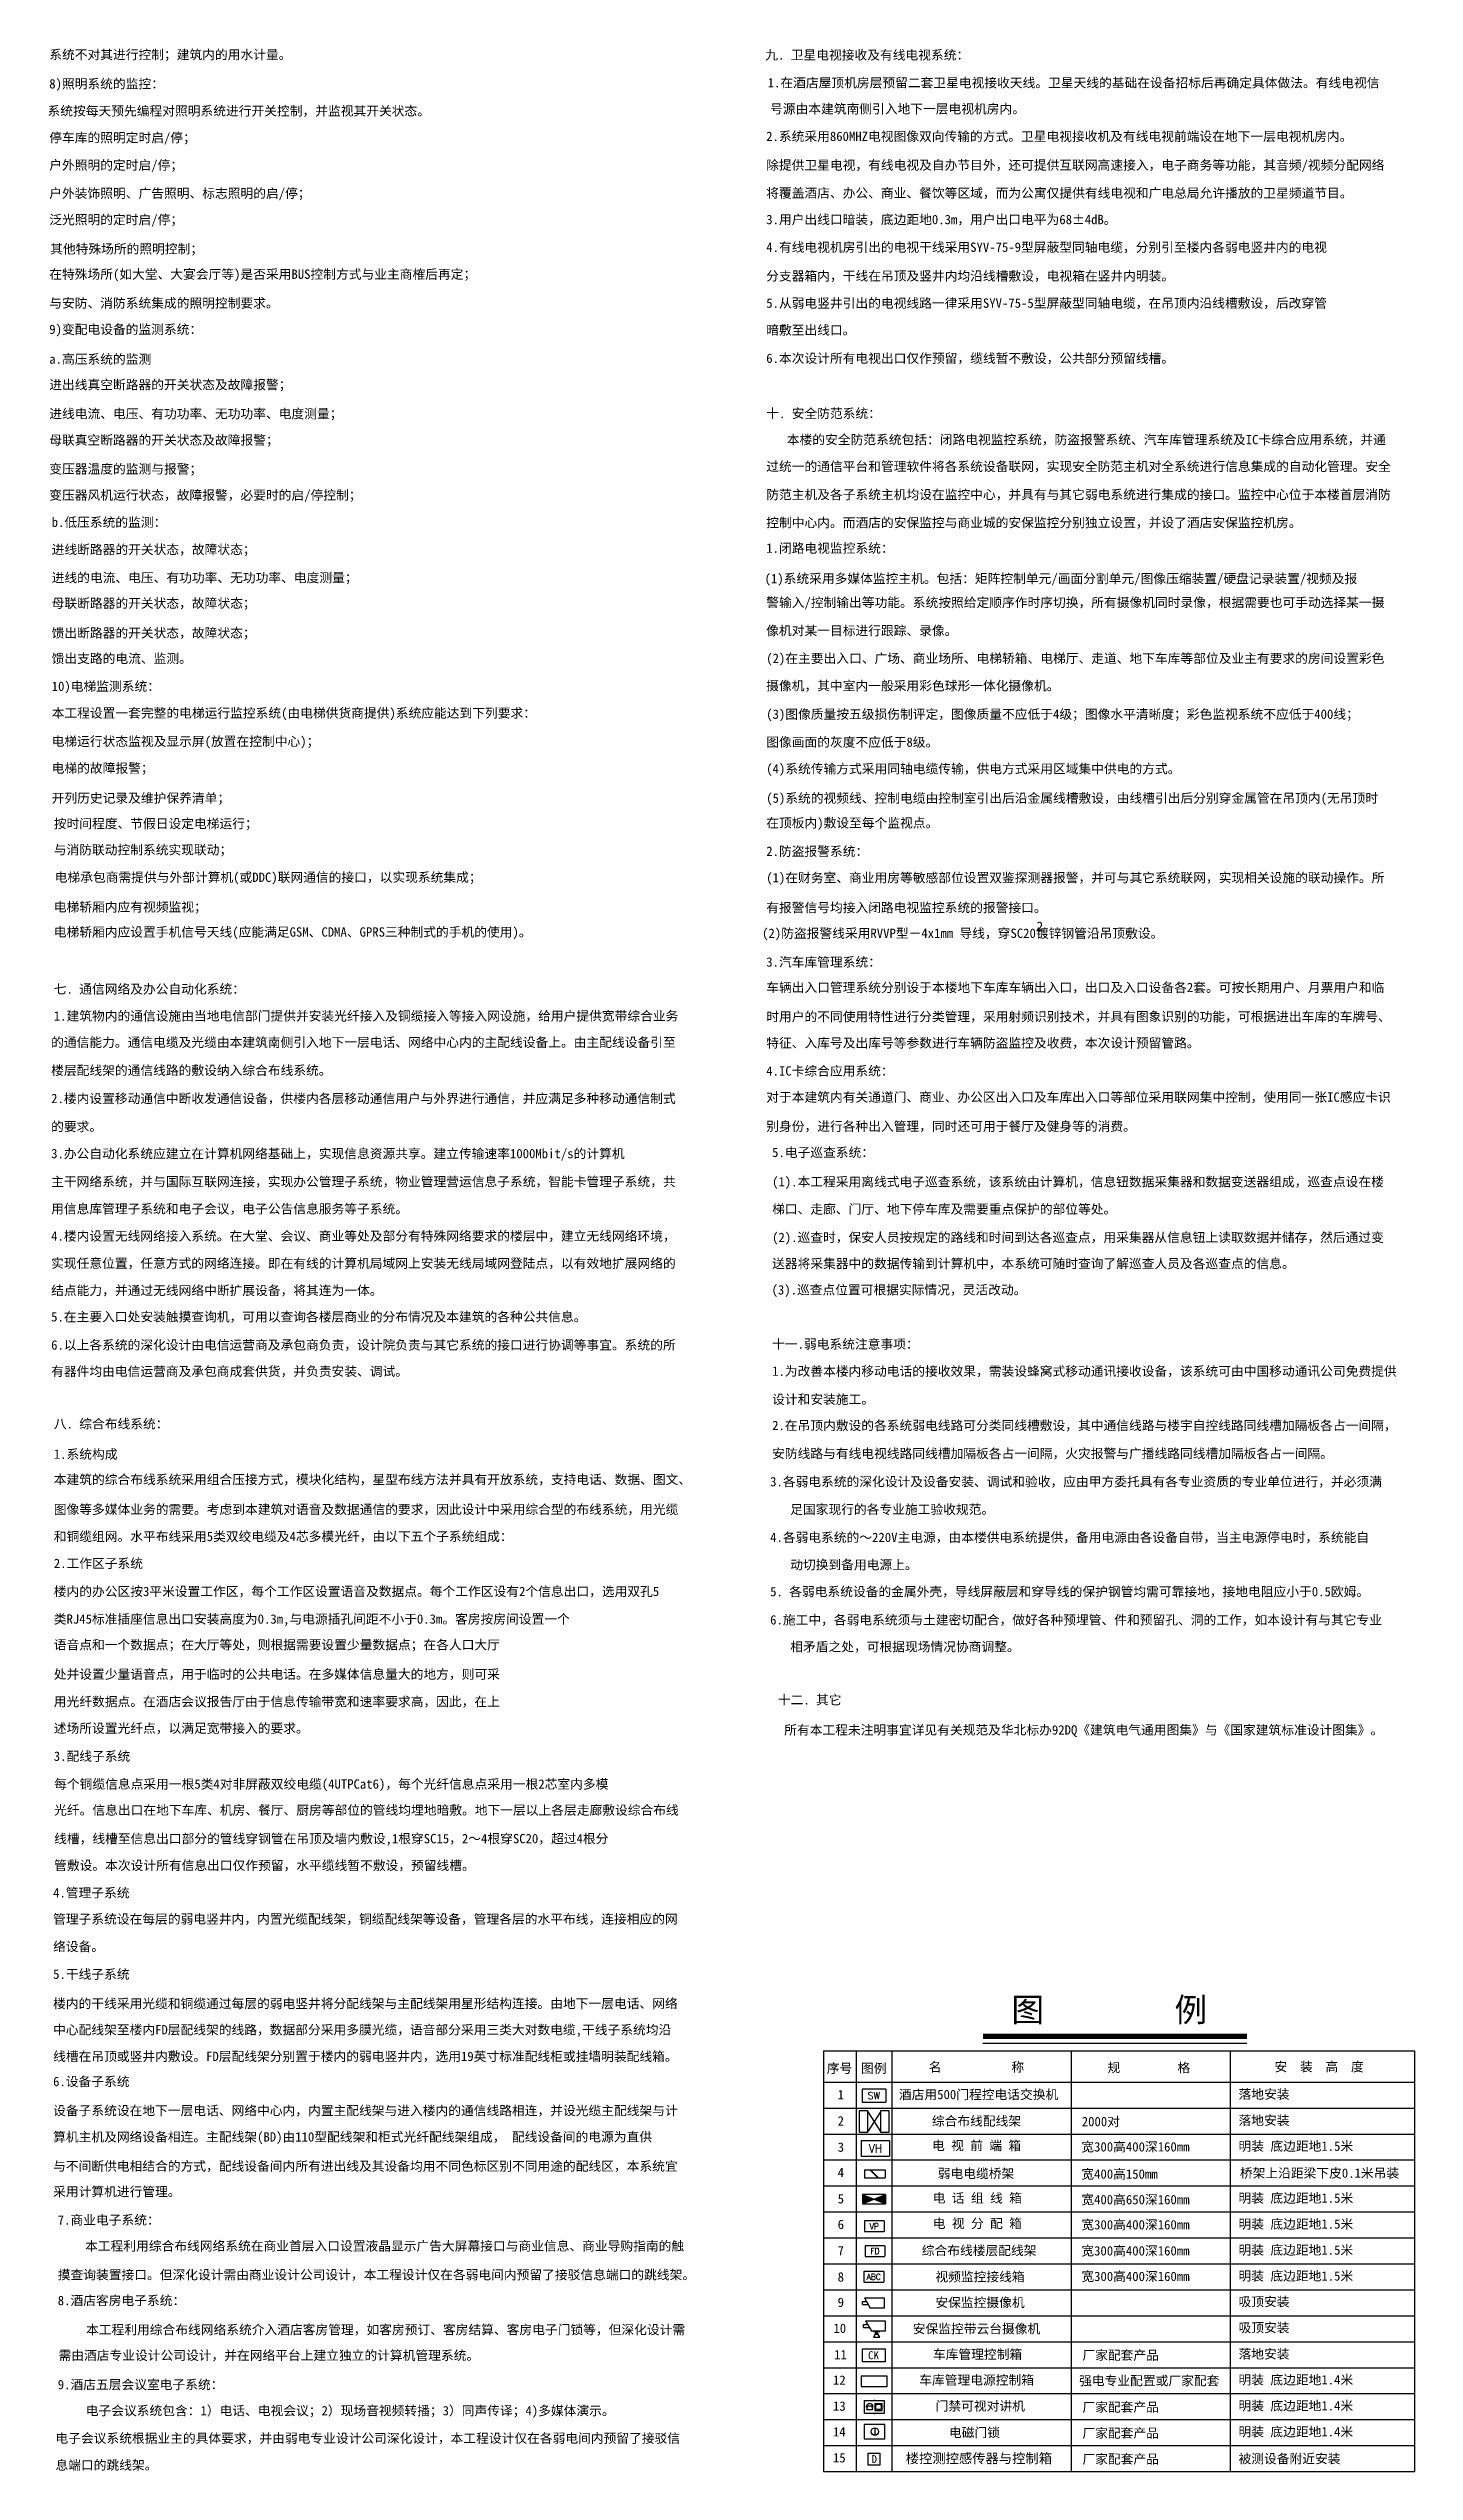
# Model space of a CAD drawing. Header units: millimetres. Extents: x 2816 to 74585, y 3505 to 57038.
# Drawn here: x 46167 to 74585, y 3540 to 53941 of the extents above; entities that cross this region are included whole.
import ezdxf
from ezdxf.enums import TextEntityAlignment as Align

# ---------------------------------------------------------------- set-up
doc = ezdxf.new("R2010")
doc.units = ezdxf.units.MM
doc.linetypes.add('DASHED2', pattern=[0.375, 0.25, -0.125])
for name, color, linetype in [('EQUIP', 3, 'Continuous'), ('EQUIP-通讯', 3, 'Continuous'), ('TEL_TEXT', 7, 'Continuous'), ('TH_WIRE', 50, 'Continuous')]:
    doc.layers.add(name, color=color, linetype=linetype)
doc.styles.add('-宋体', font='NSimSun.ttf', dxfattribs={"width": 0.8})
doc.styles.add('_SIMPLEX', font='SIMPLEX', dxfattribs={"width": 0.6})
doc.styles.add('_TEL_DIM', font='SIMPLEX', dxfattribs={"width": 0.8, "height": 3.5, "bigfont": 'HZTXT'})
doc.styles.add('LAN-H-T', font='simhei_0.ttf')
doc.styles.add('S', font='simhei_0.ttf', dxfattribs={"height": 500})

msp = doc.modelspace()

# ---------------------------------------------------------------- texts
at = {"layer": 'TH_WIRE', "color": 4}
for s, height, style, p in [('系统不对其进行控制；建筑内的用水计量。', 194.4, '-宋体', (46184, 53717)), ('8)照明系统的监控：', 194.4, '-宋体', (46184, 53110)), ('1.在酒店屋顶机房层预留二套卫星电视接收天线。卫星天线的基础在设备招标后再确定具体做法。有线电视信', 194.4, '-宋体', (61129, 53130)), ('系统按每天预先编程对照明系统进行开关控制，并监视其开关状态。', 194.4, '-宋体', (46148, 52545)), ('号源由本建筑南侧引入地下一层电视机房内。', 194.4, '-宋体', (61179, 52588)), ('停车库的照明定时启/停；', 194.4, '-宋体', (46184, 51989)), ('2.系统采用860MHZ电视图像双向传输的方式。卫星电视接收机及有线电视前端设在地下一层电视机房内。', 194.4, '-宋体', (61098, 52016)), ('户外照明的定时启/停；', 194.4, '-宋体', (46184, 51418)), ('除提供卫星电视，有线电视及自办节目外，还可提供互联网高速接入，电子商务等功能，其音频/视频分配网络', 194.4, '-宋体', (61098, 51418)), ('户外装饰照明、广告照明、标志照明的启/停；', 194.4, '-宋体', (46184, 50832)), ('将覆盖酒店、办公、商业、餐饮等区域，而为公寓仅提供有线电视和广电总局允许播放的卫星频道节目。', 194.4, '-宋体', (61098, 50837)), ('泛光照明的定时启/停；', 194.4, '-宋体', (46184, 50283)), ('3.用户出线口暗装，底边距地0.3m，用户出口电平为68±4dB。', 194.4, '-宋体', (61099, 50286)), ('其他特殊场所的照明控制；', 194.4, '-宋体', (46202, 49675)), ('4.有线电视机房引出的电视干线采用SYV-75-9型屏蔽型同轴电缆，分别引至楼内各弱电竖井内的电视', 194.4, '-宋体', (61099, 49710)), ('在特殊场所(如大堂、大宴会厅等)是否采用BUS控制方式与业主商榷后再定；', 194.4, '-宋体', (46184, 49149)), ('分支器箱内，干线在吊顶及竖井内均沿线槽敷设，电视箱在竖井内明装。', 194.4, '-宋体', (61099, 49112)), ('与安防、消防系统集成的照明控制要求。', 194.4, '-宋体', (46184, 48548)), ('5.从弱电竖井引出的电视线路一律采用SYV-75-5型屏蔽型同轴电缆，在吊顶内沿线槽敷设，后改穿管', 194.4, '-宋体', (61099, 48547)), ('9)变配电设备的监测系统：', 194.4, '-宋体', (46184, 48002)), ('暗敷至出线口。', 194.4, '-宋体', (61099, 47988)), ('a.高压系统的监测', 194.4, '-宋体', (46184, 47383)), ('6.本次设计所有电视出口仅作预留，缆线暂不敷设，公共部分预留线槽。', 194.4, '-宋体', (61099, 47400)), ('进出线真空断路器的开关状态及故障报警；', 194.4, '-宋体', (46184, 46850)), ('进线电流、电压、有功功率、无功功率、电度测量；', 194.4, '-宋体', (46184, 46247)), ('母联真空断路器的开关状态及故障报警；', 194.4, '-宋体', (46184, 45699)), ('  本楼的安全防范系统包括：闭路电视监控系统，防盗报警系统、汽车库管理系统及IC卡综合应用系统，并通', 194.4, '-宋体', (61263, 45708)), ('过统一的通信平台和管理软件将各系统设备联网，实现安全防范主机对全系统进行信息集成的自动化管理。安全', 194.4, '-宋体', (61099, 45150)), ('变压器温度的监测与报警；', 194.4, '-宋体', (46184, 45098)), ('变压器风机运行状态，故障报警，必要时的启/停控制；', 194.4, '-宋体', (46184, 44554)), ('防范主机及各子系统主机均设在监控中心，并具有与其它弱电系统进行集成的接口。监控中心位于本楼首层消防', 194.4, '-宋体', (61099, 44565)), ('b.低压系统的监测：', 194.4, '-宋体', (46234, 43990)), ('控制中心内。而酒店的安保监控与商业城的安保监控分别独立设置，并设了酒店安保监控机房。', 194.4, '-宋体', (61099, 43981)), ('进线断路器的开关状态，故障状态；', 194.4, '-宋体', (46234, 43422)), ('1.闭路电视监控系统：', 194.4, '-宋体', (61099, 43450)), ('进线的电流、电压、有功功率、无功功率、电度测量；', 194.4, '-宋体', (46234, 42836)), ('(1)系统采用多媒体监控主机。包括：矩阵控制单元/画面分割单元/图像压缩装置/硬盘记录装置/视频及报', 194.4, '-宋体', (61065, 42818)), ('母联断路器的开关状态，故障状态；', 194.4, '-宋体', (46234, 42305)), ('警输入/控制输出等功能。系统按照给定顺序作时序切换，所有摄像机同时录像，根据需要也可手动选择某一摄', 194.4, '-宋体', (61099, 42321)), ('馈出断路器的开关状态，故障状态；', 194.4, '-宋体', (46234, 41687)), ('像机对某一目标进行跟踪、录像。', 194.4, '-宋体', (61099, 41735)), ('馈出支路的电流、监测。', 194.4, '-宋体', (46234, 41156)), ('(2)在主要出入口、广场、商业场所、电梯轿箱、电梯厅、走道、地下车库等部位及业主有要求的房间设置彩色', 194.4, '-宋体', (61099, 41158)), ('10)电梯监测系统：', 194.4, '-宋体', (46234, 40577)), ('摄像机，其中室内一般采用彩色球形一体化摄像机。', 194.4, '-宋体', (61099, 40587)), ('本工程设置一套完整的电梯运行监控系统(由电梯供货商提供)系统应能达到下列要求：', 194.4, '-宋体', (46234, 40021)), ('(3)图像质量按五级损伤制评定，图像质量不应低于4级；图像水平清晰度；彩色监视系统不应低于400线；', 194.4, '-宋体', (61099, 39997)), ('电梯运行状态监视及显示屏(放置在控制中心)；', 194.4, '-宋体', (46234, 39432)), ('图像画面的灰度不应低于8级。', 194.4, '-宋体', (61099, 39416)), ('电梯的故障报警；', 194.4, '-宋体', (46234, 38874)), ('(4)系统传输方式采用同轴电缆传输，供电方式采用区域集中供电的方式。', 194.4, '-宋体', (61099, 38862)), ('开列历史记录及维护保养清单；', 194.4, '-宋体', (46234, 38252)), ('(5)系统的视频线、控制电缆由控制室引出后沿金属线槽敷设，由线槽引出后分别穿金属管在吊顶内(无吊顶时', 194.4, '-宋体', (61099, 38251)), ('按时间程度、节假日设定电梯运行；', 194.4, '-宋体', (46278, 37721)), ('在顶板内)敷设至每个监视点。', 194.4, '-宋体', (61099, 37736)), ('与消防联动控制系统实现联动；', 194.4, '-宋体', (46278, 37176)), ('2.防盗报警系统：', 194.4, '-宋体', (61099, 37145)), ('电梯承包商需提供与外部计算机(或DDC)联网通信的接口，以实现系统集成；', 194.4, '-宋体', (46297, 36605)), ('(1)在财务室、商业用房等敏感部位设置双鉴探测器报警，并可与其它系统联网，实现相关设施的联动操作。所', 194.4, '-宋体', (61099, 36596)), ('电梯轿厢内应有视频监视；', 194.4, '-宋体', (46278, 35986)), ('有报警信号均接入闭路电视监控系统的报警接口。', 194.4, '-宋体', (61099, 35974)), ('电梯轿厢内应设置手机信号天线(应能满足GSM、CDMA、GPRS三种制式的手机的使用)。', 194.4, '-宋体', (46278, 35466)), ('(2)防盗报警线采用RVVP型－4x1mm 导线，穿SC20镀锌钢管沿吊顶敷设。', 194.4, '-宋体', (61013, 35440)), ('2', 194, '-宋体', (66726, 35585)), ('3.汽车库管理系统：', 194.4, '-宋体', (61099, 34842)), ('车辆出入口管理系统分别设于本楼地下车库车辆出入口，出口及入口设备各2套。可按长期用户、月票用户和临', 194.4, '-宋体', (61099, 34312)), ('1.建筑物内的通信设施由当地电信部门提供并安装光纤接入及铜缆接入等接入网设施，给用户提供宽带综合业务', 194.4, '-宋体', (46278, 33720)), ('时用户的不同使用特性进行分类管理，采用射频识别技术，并具有图象识别的功能，可根据进出车库的车牌号、', 194.4, '-宋体', (61099, 33706)), ('的通信能力。通信电缆及光缆由本建筑南侧引入地下一层电话、网络中心内的主配线设备上。由主配线设备引至', 194.4, '-宋体', (46223, 33172)), ('特征、入库号及出库号等参数进行车辆防盗监控及收费，本次设计预留管路。', 194.4, '-宋体', (61099, 33159)), ('楼层配线架的通信线路的敷设纳入综合布线系统。', 194.4, '-宋体', (46223, 32589)), ('4.IC卡综合应用系统：', 194.4, '-宋体', (61099, 32576)), ('2.楼内设置移动通信中断收发通信设备，供楼内各层移动通信用户与外界进行通信，并应满足多种移动通信制式', 194.4, '-宋体', (46223, 32003)), ('对于本建筑内有关通道门、商业、办公区出入口及车库出入口等部位采用联网集中控制，使用同一张IC感应卡识', 194.4, '-宋体', (61099, 32031)), ('的要求。', 194.4, '-宋体', (46223, 31420)), ('别身份，进行各种出入管理，同时还可用于餐厅及健身等的消费。', 194.4, '-宋体', (61099, 31425)), ('3.办公自动化系统应建立在计算机网络基础上，实现信息资源共享。建立传输速率1000Mbit/s的计算机', 194.4, '-宋体', (46223, 30857)), ('5.电子巡查系统：', 194.4, '-宋体', (61221, 30882)), ('主干网络系统，并与国际互联网连接，实现办公管理子系统，物业管理营运信息子系统，智能卡管理子系统，共', 194.4, '-宋体', (46223, 30274)), ('(1).本工程采用离线式电子巡查系统，该系统由计算机，信息钮数据采集器和数据变送器组成，巡查点设在楼', 194.4, '-宋体', (61221, 30271)), ('用信息库管理子系统和电子会议，电子公告信息服务等子系统。', 194.4, '-宋体', (46223, 29708)), ('梯口、走廊、门厅、地下停车库及需要重点保护的部位等处。', 194.4, '-宋体', (61221, 29702)), ('4.楼内设置无线网络接入系统。在大堂、会议、商业等处及部分有特殊网络要求的楼层中，建立无线网络环境，', 194.4, '-宋体', (46223, 29142)), ('(2).巡查时，保安人员按规定的路线和时间到达各巡查点，用采集器从信息钮上读取数据并储存，然后通过变', 194.4, '-宋体', (61221, 29114)), ('实现任意位置，任意方式的网络连接。即在有线的计算机局域网上安装无线局域网登陆点，以有效地扩展网络的', 194.4, '-宋体', (46223, 28576)), ('送器将采集器中的数据传输到计算机中，本系统可随时查询了解巡查人员及各巡查点的信息。', 194.4, '-宋体', (61221, 28570)), ('结点能力，并通过无线网络中断扩展设备，将其连为一体。', 194.4, '-宋体', (46223, 28010)), ('(3).巡查点位置可根据实际情况，灵活改动。', 194.4, '-宋体', (61210, 28023)), ('5.在主要入口处安装触摸查询机，可用以查询各楼层商业的分布情况及本建筑的各种公共信息。', 194.4, '-宋体', (46223, 27462)), ('6.以上各系统的深化设计由电信运营商及承包商负责，设计院负责与其它系统的接口进行协调等事宜。系统的所', 194.4, '-宋体', (46223, 26876)), ('有器件均由电信运营商及承包商成套供货，并负责安装、调试。', 194.4, '-宋体', (46223, 26328)), ('1.为改善本楼内移动电话的接收效果，需装设蜂窝式移动通讯接收设备，该系统可由中国移动通讯公司免费提供', 194.4, '-宋体', (61221, 26331)), ('设计和安装施工。', 194.4, '-宋体', (61221, 25747)), ('2.在吊顶内敷设的各系统弱电线路可分类同线槽敷设，其中通信线路与楼宇自控线路同线槽加隔板各占一间隔，', 194.4, '-宋体', (61221, 25202)), ('1.系统构成', 194.4, '-宋体', (46278, 24605)), ('安防线路与有线电视线路同线槽加隔板各占一间隔，火灾报警与广播线路同线槽加隔板各占一间隔。', 194.4, '-宋体', (61221, 24619)), ('本建筑的综合布线系统采用组合压接方式，模块化结构，星型布线方法并具有开放系统，支持电话、数据、图文、', 194.4, '-宋体', (46278, 24078)), ('3.各弱电系统的深化设计及设备安装、调试和验收，应由甲方委托具有各专业资质的专业单位进行，并必须满', 194.4, '-宋体', (61180, 24033)), ('图像等多媒体业务的需要。考虑到本建筑对语音及数据通信的要求，因此设计中采用综合型的布线系统，用光缆', 194.4, '-宋体', (46278, 23456)), ('足国家现行的各专业施工验收规范。', 194.4, '-宋体', (61598, 23457)), ('和铜缆组网。水平布线采用5类双绞电缆及4芯多模光纤，由以下五个子系统组成：', 194.4, '-宋体', (46278, 22893)), ('4.各弱电系统的～220V主电源，由本楼供电系统提供，备用电源由各设备自带，当主电源停电时，系统能自', 194.4, '-宋体', (61180, 22874)), ('2.工作区子系统', 194.4, '-宋体', (46278, 22333)), ('动切换到备用电源上。', 194.4, '-宋体', (61598, 22305)), ('楼内的办公区按3平米设置工作区，每个工作区设置语音及数据点。每个工作区设有2个信息出口，选用双孔5', 194.4, '-宋体', (46278, 21750)), ('5. 各弱电系统设备的金属外壳，导线屏蔽层和穿导线的保护钢管均需可靠接地，接地电阻应小于0.5欧姆。', 194.4, '-宋体', (61180, 21746)), ('类RJ45标准插座信息出口安装高度为0.3m,与电源插孔间距不小于0.3m。客房按房间设置一个', 194.4, '-宋体', (46278, 21176)), ('6.施工中，各弱电系统须与土建密切配合，做好各种预埋管、件和预留孔、洞的工作，如本设计有与其它专业', 194.4, '-宋体', (61180, 21158)), ('语音点和一个数据点；在大厅等处，则根据需要设置少量数据点；在各人口大厅', 194.4, '-宋体', (46278, 20640)), ('相矛盾之处，可根据现场情况协商调整。', 194.4, '-宋体', (61598, 20599)), ('处并设置少量语音点，用于临时的公共电话。在多媒体信息量大的地方，则可采', 194.4, '-宋体', (46278, 20028)), ('用光纤数据点。在酒店会议报告厅由于信息传输带宽和速率要求高，因此，在上', 194.4, '-宋体', (46278, 19458)), ('述场所设置光纤点，以满足宽带接入的要求。', 194.4, '-宋体', (46278, 18904)), (' 所有本工程未注明事宜详见有关规范及华北标办92DQ《建筑电气通用图集》与《国家建筑标准设计图集》。', 194.4, '-宋体', (61341, 18869)), ('3.配线子系统', 194.4, '-宋体', (46278, 18322)), ('每个铜缆信息点采用一根5类4对非屏蔽双绞电缆(4UTPCat6)，每个光纤信息点采用一根2芯室内多模', 194.4, '-宋体', (46285, 17743)), ('光纤。信息出口在地下车库、机房、餐厅、厨房等部位的管线均埋地暗敷。地下一层以上各层走廊敷设综合布线', 194.4, '-宋体', (46285, 17201)), ('线槽，线槽至信息出口部分的管线穿钢管在吊顶及墙内敷设,1根穿SC15，2～4根穿SC20，超过4根分', 194.4, '-宋体', (46285, 16608)), ('管敷设。本次设计所有信息出口仅作预留，水平缆线暂不敷设，预留线槽。', 194.4, '-宋体', (46285, 16051)), ('4.管理子系统', 194.4, '-宋体', (46264, 15481)), ('管理子系统设在每层的弱电竖井内，内置光缆配线架，铜缆配线架等设备，管理各层的水平布线，连接相应的网', 194.4, '-宋体', (46264, 14936)), ('络设备。', 194.4, '-宋体', (46264, 14363)), ('5.干线子系统', 194.4, '-宋体', (46264, 13788)), ('楼内的干线采用光缆和铜缆通过每层的弱电竖井将分配线架与主配线架用星形结构连接。由地下一层电话、网络', 194.4, '-宋体', (46264, 13178)), (' 图        例 ', 498.59, 'S', (65860, 12894)), ('中心配线架至楼内FD层配线架的线路，数据部分采用多膜光缆，语音部分采用三类大对数电缆,干线子系统均沿', 194.4, '-宋体', (46264, 12632)), ('线槽在吊顶或竖井内敷设。FD层配线架分别置于楼内的弱电竖井内，选用19英寸标准配线柜或挂墙明装配线箱。', 194.4, '-宋体', (46264, 12079)), ('6.设备子系统', 194.4, '-宋体', (46264, 11556)), ('序号', 194.4, '-宋体', (62359, 11830)), ('图例', 194.4, '-宋体', (63072, 11830)), ('名           称', 194.4, '-宋体', (64480, 11857)), ('规         格', 194.4, '-宋体', (68198, 11845)), ('安  装  高  度', 194.4, '-宋体', (71673, 11863)), ('设备子系统设在地下一层电话、网络中心内，内置主配线架与进入楼内的通信线路相连，并设光缆主配线架与计', 194.4, '-宋体', (46264, 10951)), ('1', 194, '-宋体', (62585, 11283)), ('酒店用500门程控电话交换机', 194.4, '-宋体', (63860, 11285)), ('落地安装', 194.4, '-宋体', (70924, 11293)), ('算机主机及网络设备相连。主配线架(BD)由110型配线架和柜式光纤配线架组成， 配线设备间的电源为直供', 194.4, '-宋体', (46264, 10404)), ('2', 194, '-宋体', (62585, 10737)), ('综合布线配线架', 194.4, '-宋体', (64544, 10734)), ('2000对', 194.4, '-宋体', (67663, 10722)), ('落地安装', 194.4, '-宋体', (70924, 10748)), ('3', 194, '-宋体', (62585, 10191)), ('电 视 前 端 箱', 194.4, '-宋体', (64547, 10224)), ('宽300高400深160mm', 194.4, '-宋体', (67654, 10197)), ('明装 底边距地1.5米', 194.4, '-宋体', (70924, 10211)), ('与不间断供电相结合的方式，配线设备间内所有进出线及其设备均用不同色标区别不同用途的配线区，本系统宜', 194.4, '-宋体', (46264, 9795)), ('4', 194, '-宋体', (62585, 9663)), ('弱电电缆桥架', 194.4, '-宋体', (64667, 9643)), ('宽400高150mm', 194.4, '-宋体', (67654, 9631)), ('桥架上沿距梁下皮0.1米吊装', 194.4, '-宋体', (70952, 9651, -8730)), ('采用计算机进行管理。', 194.4, '-宋体', (46264, 9266)), ('5', 194, '-宋体', (62585, 9117)), ('电 话 组 线 箱', 194.4, '-宋体', (64563, 9132)), ('宽400高650深160mm', 194.4, '-宋体', (67654, 9099)), ('明装 底边距地1.5米', 194.4, '-宋体', (70924, 9131)), ('7.商业电子系统：', 194.4, '-宋体', (46361, 8676)), ('6', 194, '-宋体', (62585, 8583)), ('电 视 分 配 箱', 194.4, '-宋体', (64563, 8604)), ('宽300高400深160mm', 194.4, '-宋体', (67654, 8577)), ('明装 底边距地1.5米', 194.4, '-宋体', (70924, 8591)), ('本工程利用综合布线网络系统在商业首层入口设置液晶显示广告大屏幕接口与商业信息、商业导购指南的触', 194.4, '-宋体', (46929, 8135)), ('7', 194, '-宋体', (62585, 8037)), ('综合布线楼层配线架', 194.4, '-宋体', (64334, 8041)), ('宽300高400深160mm', 194.4, '-宋体', (67654, 8034)), ('明装 底边距地1.5米', 194.4, '-宋体', (70924, 8051)), ('摸查询装置接口。但深化设计需由商业设计公司设计，本工程设计仅在各弱电间内预留了接驳信息端口的跳线架。', 194.4, '-宋体', (46361, 7536)), ('8', 194, '-宋体', (62585, 7491)), ('视频监控接线箱', 194.4, '-宋体', (64618, 7495)), ('宽300高400深160mm', 194.4, '-宋体', (67654, 7502)), ('明装 底边距地1.5米', 194.4, '-宋体', (70924, 7511)), ('8.酒店客房电子系统：', 194.4, '-宋体', (46361, 7001)), ('9', 194, '-宋体', (62585, 6963)), ('安保监控摄像机', 194.4, '-宋体', (64618, 6959)), ('吸顶安装', 194.4, '-宋体', (70924, 6976)), ('本工程利用综合布线网络系统介入酒店客房管理，如客房预订、客房结算、客房电子门锁等，但深化设计需', 194.4, '-宋体', (46949, 6394)), ('10', 194.4, '-宋体', (62497, 6423)), ('安保监控带云台摄像机', 194.4, '-宋体', (64147, 6412)), ('吸顶安装', 194.4, '-宋体', (70924, 6436)), ('需由酒店专业设计公司设计，并在网络平台上建立独立的计算机管理系统。', 194.4, '-宋体', (46377, 5860)), ('11', 194.4, '-宋体', (62511, 5875)), ('车库管理控制箱', 194.4, '-宋体', (64567, 5882, -8730)), ('厂家配套产品', 194.4, '-宋体', (67676, 5863)), ('落地安装', 194.4, '-宋体', (70924, 5888)), ('车库管理电源控制箱', 194.4, '-宋体', (64282, 5347, -8730)), ('强电专业配置或厂家配套', 194.4, '-宋体', (67608, 5333)), ('明装 底边距地1.4米', 194.4, '-宋体', (70924, 5351)), ('9.酒店五层会议室电子系统：', 194.4, '-宋体', (46361, 5252)), ('12', 194.4, '-宋体', (62487, 5344)), ('电子会议系统包含：1）电话、电视会议；2）现场音视频转播；3）同声传译；4)多媒体演示。', 194.4, '-宋体', (46943, 4709)), ('13', 194.4, '-宋体', (62487, 4804)), ('门禁可视对讲机', 194.4, '-宋体', (64623, 4807, -8730)), ('厂家配套产品', 194.4, '-宋体', (67676, 4783)), ('明装 底边距地1.4米', 194.4, '-宋体', (70924, 4811)), ('电子会议系统根据业主的具体要求，并由弱电专业设计公司深化设计，本工程设计仅在各弱电间内预留了接驳信', 194.4, '-宋体', (46313, 4136)), ('14', 194.4, '-宋体', (62487, 4269)), ('电磁门锁', 194.4, '-宋体', (64901, 4255, -8730)), ('厂家配套产品', 194.4, '-宋体', (67676, 4243)), ('明装 底边距地1.4米', 194.4, '-宋体', (70924, 4271)), ('息端口的跳线架。', 194.4, '-宋体', (46313, 3577)), ('15', 194.4, '-宋体', (62487, 3729)), ('楼控测控感传器与控制箱', 202.79, '-宋体', (64001, 3713, -9107)), ('厂家配套产品', 194.4, '-宋体', (67676, 3703)), ('被测设备附近安装', 194.4, '-宋体', (70924, 3710))]:
    msp.add_text(s, height=height, dxfattribs=dict(at, style=style)).set_placement(p)
at = {"layer": 'TH_WIRE', "color": 6, "style": '-宋体'}
for s, p in [('九. 卫星电视接收及有线电视系统：', (61079, 53709)), ('十. 安全防范系统：', (61099, 46253)), ('七. 通信网络及办公自动化系统：', (46278, 34280)), ('十一.弱电系统注意事项：', (61221, 26895)), ('八. 综合布线系统：', (46278, 25236)), ('十二. 其它', (61341, 19495))]:
    msp.add_text(s, height=194.4, dxfattribs=at).set_placement(p)
at = {"layer": 'TH_WIRE', "color": 3, "linetype": 'DASHED2', "style": '_SIMPLEX', "width": 0.9}
msp.add_text('SW', height=152.1, dxfattribs=at).set_placement((63341, 11358), align=Align.MIDDLE_CENTER)
at = {"layer": 'TH_WIRE', "color": 3, "width": 0.8, "flags": 9}
msp.add_attdef('A', (63341, 11225), '共用电视天线分配器箱', height=0.0076, dxfattribs=at)
at = {"layer": 'TH_WIRE', "color": 3, "style": 'LAN-H-T', "flags": 8}
for tag, text, p in [('CK', 'C', (63330, 5958)), ('D', 'D', (63347, 3798))]:
    msp.add_attdef(tag, text=text, height=168, dxfattribs=at).set_placement(p, align=Align.MIDDLE_CENTER)

# ---------------------------------------------------------------- blocks, each defined once
blk = doc.blocks.new('_LINKPT1')
blk.add_line((0, 0), (0, 0))
blk = doc.blocks.new('_Z9GQT')
at = {"color": 0}
for p, q in [((-0.75, 0.6), (0.75, 0)), ((-0.75, 0), (0.75, 0.6)), ((0.75, 0.6), (-0.75, 0.6)), ((-0.75, 0.6), (-0.75, 0)), ((-0.75, 0), (0.75, 0)), ((0.75, 0.6), (0.75, 0))]:
    blk.add_line(p, q, dxfattribs=at)
for points in [[(-0.75, 0.6), (0, 0.3), (-0.75, 0)], [(0.75, 0.6), (0, 0.3), (0.75, 0)]]:
    blk.add_solid(points, dxfattribs=at)
for p in [(-0.75, 0.3), (0, 0.6), (0, 0), (0.75, 0.3)]:
    blk.add_blockref('_LINKPT1', p, dxfattribs=at)
at = {"color": 0, "width": 0.8, "flags": 9}
blk.add_attdef('A', (0, 0), '', height=0.00002, dxfattribs=at)
blk = doc.blocks.new('_I82CZH')
at = {"color": 0}
for p, q in [((0.65, 0.7), (-0.65, 0.7)), ((-0.65, 0.7), (-0.65, 0)), ((-0.65, 0), (0.65, 0)), ((0.65, 0.7), (0.65, 0))]:
    blk.add_line(p, q, dxfattribs=at)
at = {"color": 0, "xscale": 0.002, "yscale": 0.002, "zscale": 0.002}
for p in [(-0.65, 0.35), (0, 0.7), (0, 0), (0.65, 0.35)]:
    blk.add_blockref('_LINKPT1', p, dxfattribs=at)
at = {"color": 0, "style": '_SIMPLEX', "width": 0.9}
blk.add_text('VP', height=0.4, dxfattribs=at).set_placement((0, 0.35), align=Align.MIDDLE_CENTER)
at = {"color": 0, "width": 0.8, "flags": 9}
blk.add_attdef('A', (0, 0), '', height=0.00002, dxfattribs=at)
blk = doc.blocks.new('A$C571C451C')
at = {"layer": 'TH_WIRE', "color": 3}
for p, q in [((-1037269, -1997595), (-1037616, -1997595)), ((-1037616, -1997781), (-1037269, -1997781))]:
    blk.add_line(p, q, dxfattribs=at)
at = {"layer": 'TH_WIRE', "color": 3, "linetype": 'DASHED2'}
for p, q in [((-1037616, -1997595), (-1037616, -1997781)), ((-1037269, -1997595), (-1037269, -1997781))]:
    blk.add_line(p, q, dxfattribs=at)
at = {"layer": 'TH_WIRE', "color": 3, "linetype": 'DASHED2', "xscale": 0.5333333332091571, "yscale": 0.5333333333255724, "zscale": 0.5333333333333333}
for p in [(-1037616, -1997688), (-1037443, -1997595), (-1037443, -1997781), (-1037269, -1997688)]:
    blk.add_blockref('_LINKPT1', p, dxfattribs=at)
at = {"layer": 'TH_WIRE', "color": 3, "linetype": 'DASHED2', "style": '_SIMPLEX', "width": 0.9}
blk.add_text('FD', height=106.7, dxfattribs=at).set_placement((-1037443, -1997688), align=Align.MIDDLE_CENTER)
at = {"layer": 'TH_WIRE', "color": 3, "linetype": 'DASHED2', "width": 0.8, "flags": 9}
blk.add_attdef('A', (-1037443, -1997781), '', height=0.00533, dxfattribs=at)
blk = doc.blocks.new('A$C66C74F6F')
at = {"layer": 'TH_WIRE', "color": 3}
for p, q in [((-1037032, -1997597), (-1037379, -1997597)), ((-1037379, -1997784), (-1037032, -1997784))]:
    blk.add_line(p, q, dxfattribs=at)
at = {"layer": 'TH_WIRE', "color": 3, "linetype": 'DASHED2'}
for p, q in [((-1037379, -1997597), (-1037379, -1997784)), ((-1037032, -1997597), (-1037032, -1997784))]:
    blk.add_line(p, q, dxfattribs=at)
at = {"layer": 'TH_WIRE', "color": 3, "linetype": 'DASHED2', "xscale": 0.5333333332091571, "yscale": 0.5333333333255724, "zscale": 0.5333333333333333}
for p in [(-1037379, -1997691), (-1037206, -1997597), (-1037206, -1997784), (-1037032, -1997691)]:
    blk.add_blockref('_LINKPT1', p, dxfattribs=at)
at = {"layer": 'TH_WIRE', "color": 3, "linetype": 'DASHED2', "style": '_SIMPLEX', "width": 0.9}
blk.add_text('ABC', height=106.7, dxfattribs=at).set_placement((-1037206, -1997691), align=Align.MIDDLE_CENTER)
at = {"layer": 'TH_WIRE', "color": 3, "linetype": 'DASHED2', "width": 0.8, "flags": 9}
blk.add_attdef('A', (-1037206, -1997784), '', height=0.00533, dxfattribs=at)
blk = doc.blocks.new('_I81BFW')
at = {"color": 0}
for p, q in [((0.65, 0.7), (-0.65, 0.7)), ((-0.65, 0.7), (-0.65, 0)), ((-0.65, 0), (0.65, 0)), ((0.65, 0.7), (0.65, 0))]:
    blk.add_line(p, q, dxfattribs=at)
at = {"color": 0, "xscale": 0.002, "yscale": 0.002, "zscale": 0.002}
for p in [(-0.65, 0.35), (0, 0.7), (0, 0), (0.65, 0.35)]:
    blk.add_blockref('_LINKPT1', p, dxfattribs=at)
at = {"color": 0, "style": '_SIMPLEX', "width": 0.9}
blk.add_text('VH', height=0.4, dxfattribs=at).set_placement((0, 0.35), align=Align.MIDDLE_CENTER)
at = {"color": 0, "width": 0.8, "flags": 9}
blk.add_attdef('A', (0, 0), '', height=0.00002, dxfattribs=at)
blk = doc.blocks.new('_Z0')
at = {"color": 0}
for p, q in [((0.75, 0.6), (-0.75, 0.6)), ((-0.75, 0.6), (-0.75, 0)), ((-0.75, 0), (0.75, 0)), ((0.75, 0), (0.75, 0.6))]:
    blk.add_line(p, q, dxfattribs=at)
for p in [(-0.75, 0.3), (0, 0.6), (0, 0), (0.75, 0.3)]:
    blk.add_blockref('_LINKPT1', p, dxfattribs=at)
at = {"color": 0, "width": 0.8, "flags": 9}
blk.add_attdef('A', (0, 0), '', height=0.00003, dxfattribs=at)
blk = doc.blocks.new('_I71UQN')
at = {"color": 0}
for p, q in [((-0.85, 0.1), (-0.56, 0.1)), ((-0.85, -0.1), (-0.85, 0.1)), ((-0.7, 0.35), (0.65, 0.35)), ((-0.7, 0.35), (-0.3, -0.35)), ((0.65, 0.35), (0.65, -0.35)), ((-0.85, -0.1), (-0.44, -0.1)), ((0.65, -0.35), (-0.3, -0.35))]:
    blk.add_line(p, q, dxfattribs=at)
at = {"color": 0, "xscale": 0.002, "yscale": 0.002, "zscale": 0.002}
for p in [(0, 0.35), (0.65, 0), (0, -0.35)]:
    blk.add_blockref('_LINKPT1', p, dxfattribs=at)
at = {"color": 0, "width": 0.8, "flags": 9}
blk.add_attdef('A', (0, 0), '', height=0.00002, dxfattribs=at)
blk = doc.blocks.new('3T2KGU20')
for p, q in [((-0.85, 0.1), (-0.56, 0.1)), ((-0.85, -0.1), (-0.85, 0.1)), ((-0.7, 0.35), (0.65, 0.35)), ((-0.7, 0.35), (-0.3, -0.35)), ((0.65, 0.35), (0.65, -0.35)), ((-0.85, -0.1), (-0.44, -0.1)), ((0.65, -0.35), (-0.3, -0.35)), ((0.06, -0.39), (-0.16, -0.77)), ((-0.16, -0.39), (0.28, -0.39)), ((-0.16, -0.77), (0.28, -0.77)), ((-0.05, -0.58), (0.17, -0.58)), ((0.28, -0.77), (0.06, -0.39))]:
    blk.add_line(p, q)
at = {"xscale": 0.002, "yscale": 0.002, "zscale": 0.002}
for p in [(0, 0.35), (0.65, 0), (0, -0.35)]:
    blk.add_blockref('_LINKPT1', p, dxfattribs=at)
at = {"flags": 9}
blk.add_attdef('A', (0, 0), '', height=0.00002, dxfattribs=at)
blk = doc.blocks.new('$equip$00001887')
at = {"color": 0, "linetype": 'Continuous'}
for p, q in [((-0.75, 0.5), (0.75, 0.5)), ((-0.75, -0.5), (-0.75, 0.5)), ((-0.63, 0.02), (-0.53, 0.02)), ((-0.59, -0.21), (-0.51, 0.09)), ((-0.51, 0.09), (-0.51, 0.09)), ((-0.51, 0.09), (-0.22, 0.09)), ((-0.22, 0.09), (-0.14, -0.21)), ((-0.19, 0.02), (-0.09, 0.02)), ((0.03, 0.26), (0.03, -0.26)), ((0.03, 0.26), (0.61, 0.26)), ((0.08, 0.17), (0.16, 0.18)), ((0.08, 0.17), (0.08, -0.16)), ((0.16, 0.18), (0.22, 0.2)), ((0.22, 0.2), (0.27, 0.21)), ((0.27, 0.21), (0.32, 0.21)), ((0.32, 0.21), (0.36, 0.21)), ((0.36, 0.21), (0.42, 0.2)), ((0.42, 0.2), (0.48, 0.18)), ((0.48, 0.18), (0.56, 0.17)), ((0.56, -0.16), (0.56, 0.17)), ((0.61, -0.26), (0.61, 0.26)), ((0.75, 0.5), (0.75, -0.5)), ((0.75, -0.5), (-0.75, -0.5)), ((-0.14, -0.21), (-0.59, -0.21)), ((0.03, -0.26), (0.61, -0.26)), ((0.16, -0.18), (0.08, -0.16)), ((0.22, -0.19), (0.16, -0.18)), ((0.27, -0.2), (0.22, -0.19)), ((0.32, -0.2), (0.27, -0.2)), ((0.36, -0.2), (0.32, -0.2)), ((0.42, -0.19), (0.36, -0.2)), ((0.48, -0.18), (0.42, -0.19)), ((0.56, -0.16), (0.48, -0.18))]:
    blk.add_line(p, q, dxfattribs=at)
blk.add_arc((-0.36, -0.02), 0.27, 6.9897, 173.0103, dxfattribs=at)
for p in [(-0.75, 0), (0, 0.5), (0.75, 0), (0, -0.5)]:
    blk.add_point(p)
at = {"layer": 'TEL_TEXT', "style": '_TEL_DIM', "flags": 1}
blk.add_attdef('A', text='', height=0.00002, dxfattribs=at).set_placement((0, 0), align=Align.MIDDLE_CENTER)
blk = doc.blocks.new('A$C2323561B')
at = {"layer": 'EQUIP-通讯'}
for p, q in [((0, 496), (0, 0)), ((720, 496), (0, 496)), ((0, 0), (720, 0)), ((368, 380), (368, 121)), ((372, 380), (372, 121)), ((377, 380), (377, 121)), ((720, 0), (720, 496))]:
    blk.add_line(p, q, dxfattribs=at)
blk.add_circle((372, 250), 130, dxfattribs=at)
at = {"color": 7, "xscale": -0.5399999991059303, "yscale": 0.5400000000372529, "zscale": 0.54}
for p in [(243, 250), (372, 380), (372, 121), (502, 250)]:
    blk.add_blockref('_LINKPT1', p, dxfattribs=at)

# ---------------------------------------------------------------- linework, layer by layer
at = {"layer": 'TH_WIRE', "color": 4}
for p, q in [((62291, 12288), (62291, 3540)), ((62291, 12288), (74585, 12288)), ((62970, 12288), (62970, 3540)), ((63709, 12288), (63709, 3540)), ((65608, 12451), (71098, 12451)), ((67439, 12288), (67439, 3540)), ((70749, 12288), (70749, 3540)), ((74585, 12288), (74585, 3540)), ((62291, 11640), (74585, 11640)), ((62291, 11100), (74585, 11100)), ((62291, 10560), (74585, 10560)), ((62291, 10020), (74585, 10020)), ((62291, 9480), (74585, 9480)), ((62291, 8940), (74585, 8940)), ((62291, 8400), (74585, 8400)), ((62291, 7860), (74585, 7860)), ((62291, 7320), (74585, 7320)), ((62291, 6780), (74585, 6780)), ((62291, 6240), (74585, 6240)), ((62291, 5700), (74585, 5700)), ((62291, 5160), (74585, 5160)), ((62291, 4620), (74585, 4620)), ((62291, 4080), (74585, 4080)), ((62291, 3540), (74585, 3540))]:
    msp.add_line(p, q, dxfattribs=at)
at = {"layer": 'TH_WIRE', "color": 3}
for p, q in [((63588, 11491), (63094, 11491)), ((63094, 11491), (63094, 11225)), ((63094, 11225), (63588, 11225)), ((63588, 11491), (63588, 11225)), ((63476, 11021), (63210, 10612)), ((63210, 11020), (63476, 10612)), ((63140, 9814), (63140, 9652)), ((63140, 9814), (63572, 9814)), ((63140, 9652), (63572, 9652)), ((63254, 9813), (63418, 9652)), ((63270, 9813), (63433, 9652)), ((63572, 9814), (63572, 9652)), ((63103, 6094), (63571, 6094)), ((63103, 5824), (63103, 6094)), ((63571, 6094), (63571, 5824)), ((63571, 5824), (63103, 5824)), ((63222, 3922), (63459, 3922)), ((63222, 3671), (63222, 3922)), ((63459, 3671), (63222, 3671)), ((63459, 3922), (63459, 3671))]:
    msp.add_line(p, q, dxfattribs=at)
at = {"layer": 'TH_WIRE', "color": 4, "const_width": 113}
msp.add_lwpolyline([(65607, 12591), (71099, 12591)], dxfattribs=at)

# ---------------------------------------------------------------- block references
at = {"layer": 'EQUIP', "color": 3, "xscale": 300, "yscale": 300, "zscale": 299.9999999999998}
msp.add_blockref('_I71UQN', (63354, 7045), dxfattribs=at)
at = {"layer": 'EQUIP', "color": 2, "xscale": 300, "yscale": 300, "zscale": 299.9999999999998}
msp.add_blockref('3T2KGU20', (63377, 6568), dxfattribs=at)
at = {"layer": 'EQUIP-通讯', "xscale": 270, "yscale": 270, "zscale": 270}
msp.add_blockref('$equip$00001887', (63348, 4883), dxfattribs=at)
at = {"layer": 'TH_WIRE', "color": 3, "linetype": 'DASHED2'}
for name, p, xscale, yscale, zscale in [('_LINKPT1', (63094, 11358), 0.7603200001176447, 0.7603200000012293, 0.7603199999999997), ('_LINKPT1', (63341, 11491), 0.7603200001176447, 0.7603200000012293, 0.7603199999999997), ('_LINKPT1', (63588, 11358), 0.7603200001176447, 0.7603200000012293, 0.7603199999999997), ('_Z9GQT', (63342, 9109), 316.8000000000466, 316.7999999999884, 316.7999999999998), ('_I82CZH', (63347, 8530), 316.8000000000466, 316.7999999999884, 316.7999999999998)]:
    msp.add_blockref(name, p, dxfattribs=dict(at, xscale=xscale, yscale=yscale, zscale=zscale))
at = {"layer": 'TH_WIRE', "color": 3}
for name, p, xscale, yscale, zscale in [('_LINKPT1', (63341, 11225), 0.7603200001176447, 0.7603200000012293, 0.7603199999999997), ('_I81BFW', (63369, 10102), 450, 450, 449.9999999999998), ('_LINKPT1', (63337, 6094), 0.7200000000884756, 0.7199999999720603, 0.7199999999999996), ('_LINKPT1', (63103, 5959), 0.7200000000884756, 0.7199999999720603, 0.7199999999999996), ('_LINKPT1', (63337, 5824), 0.7200000000884756, 0.7199999999720603, 0.7199999999999996), ('_LINKPT1', (63571, 5959), 0.7200000000884756, 0.7199999999720603, 0.7199999999999996), ('_Z0', (63347, 5307), 360, 360, 359.9999999999998), ('_LINKPT1', (63222, 3806), 0.7200000000884756, 0.7199999999720603, 0.7199999999999996), ('_LINKPT1', (63349, 3922), 0.7200000000884756, 0.7199999999720603, 0.7199999999999996), ('_LINKPT1', (63349, 3671), 0.7200000000884756, 0.7199999999720603, 0.7199999999999996), ('_LINKPT1', (63459, 3806), 0.7200000000884756, 0.7199999999720603, 0.7199999999999996)]:
    msp.add_blockref(name, p, dxfattribs=dict(at, xscale=xscale, yscale=yscale, zscale=zscale))
at = {"layer": 'TH_WIRE', "color": 3, "xscale": 300, "yscale": 300, "zscale": 299.9999999999998, "rotation": 90}
for p in [(63210, 10821), (63655, 10821)]:
    msp.add_blockref('_Z0', p, dxfattribs=at)
at = {"layer": 'TH_WIRE', "color": 2, "xscale": 1.187999999965541, "yscale": 1.187999999965541, "zscale": 1.188}
for name, p in [('A$C571C451C', (1295844, 2381379)), ('A$C66C74F6F', (1295537, 2380848))]:
    msp.add_blockref(name, p, dxfattribs=at)
at = {"layer": 'TH_WIRE', "xscale": 0.5999999999767169, "yscale": 0.5999999999767169, "zscale": 0.6}
msp.add_blockref('A$C2323561B', (63134, 4221), dxfattribs=at)

msp.set_redraw_order([(e.dxf.handle, doc.entitydb.next_handle()) for e in msp.query("TEXT MTEXT ATTDEF DIMENSION ARC_DIMENSION")])  # texts and dimensions are drawn at this point

doc.saveas('drawing.dxf')
